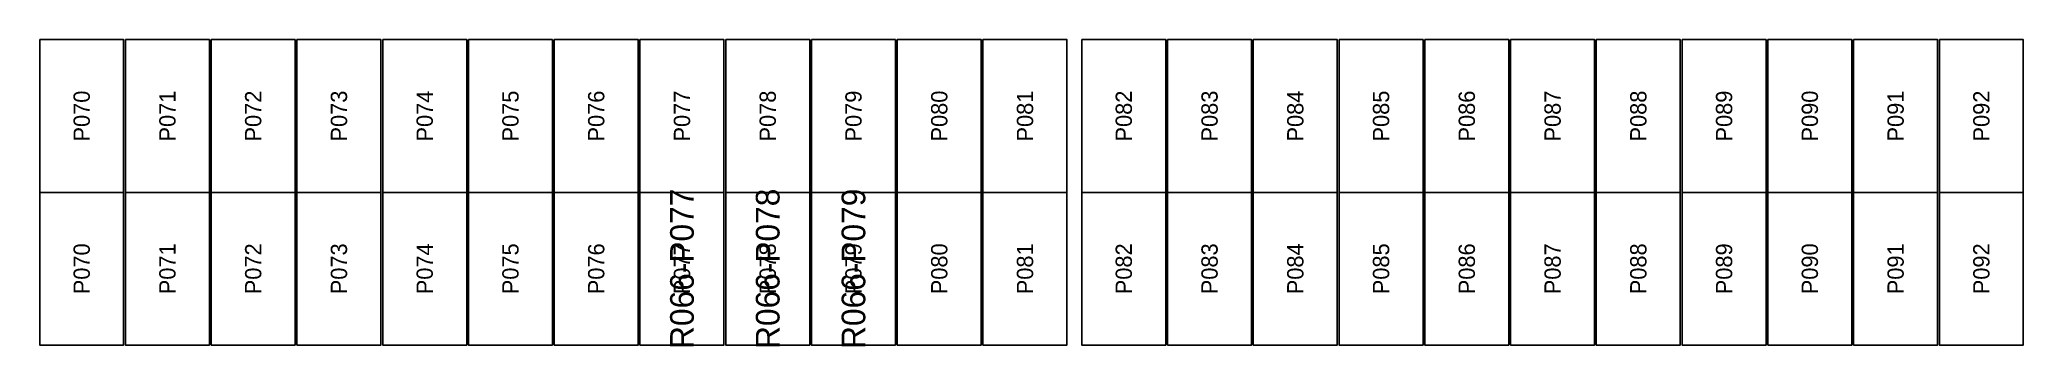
# Model space of a CAD drawing. Extents: x 296295 to 296770, y 651564 to 652121.
# Drawn here: x 296631.68 to 296658.46, y 651856.64 to 651860.78 of the extents above; entities that cross this region are included whole.
import ezdxf
from ezdxf.enums import TextEntityAlignment as Align

# ---------------------------------------------------------------- set-up
doc = ezdxf.new("R2010")
doc.units = 0

msp = doc.modelspace()

# ---------------------------------------------------------------- texts
at = {"layer": 'DEFECT_LABELS'}
for s, p in [('R066-P077', (296640.349, 651857.684)), ('R066-P078', (296641.507, 651857.684)), ('R066-P079', (296642.665, 651857.684))]:
    msp.add_text(s, height=0.32, rotation=90, dxfattribs=at).set_placement(p, align=Align.MIDDLE_CENTER)
at = {"layer": 'PANEL_POSITION'}
for s, p in [('P070', (296632.243, 651859.747)), ('P074', (296636.875, 651859.747)), ('P075', (296638.033, 651859.747)), ('P080', (296643.823, 651859.747)), ('P084', (296648.631, 651859.747)), ('P085', (296649.789, 651859.747)), ('P090', (296655.579, 651859.747)), ('P071', (296633.401, 651859.747)), ('P072', (296634.559, 651859.747)), ('P073', (296635.717, 651859.747)), ('P076', (296639.191, 651859.747)), ('P077', (296640.349, 651859.747)), ('P078', (296641.507, 651859.747)), ('P079', (296642.665, 651859.747)), ('P081', (296644.981, 651859.747)), ('P082', (296646.315, 651859.747)), ('P083', (296647.473, 651859.747)), ('P086', (296650.947, 651859.747)), ('P087', (296652.105, 651859.747)), ('P088', (296653.263, 651859.747)), ('P089', (296654.421, 651859.747)), ('P091', (296656.737, 651859.747)), ('P092', (296657.895, 651859.747)), ('P070', (296632.243, 651857.684)), ('P071', (296633.401, 651857.684)), ('P072', (296634.559, 651857.684)), ('P073', (296635.717, 651857.684)), ('P074', (296636.875, 651857.684)), ('P075', (296638.033, 651857.684)), ('P076', (296639.191, 651857.684)), ('P077', (296640.349, 651857.684)), ('P078', (296641.507, 651857.684)), ('P079', (296642.665, 651857.684)), ('P080', (296643.823, 651857.684)), ('P081', (296644.981, 651857.684)), ('P082', (296646.315, 651857.684)), ('P083', (296647.473, 651857.684)), ('P084', (296648.631, 651857.684)), ('P085', (296649.789, 651857.684)), ('P086', (296650.947, 651857.684)), ('P087', (296652.105, 651857.684)), ('P088', (296653.263, 651857.684)), ('P089', (296654.421, 651857.684)), ('P090', (296655.579, 651857.684)), ('P091', (296656.737, 651857.684)), ('P092', (296657.895, 651857.684))]:
    msp.add_text(s, height=0.22, rotation=90, dxfattribs=at).set_placement(p, align=Align.MIDDLE_CENTER)

# ---------------------------------------------------------------- linework, layer by layer
at = {"layer": 'DEFECTIVE_PANELS'}
for points in [[(296639.782, 651858.716), (296640.916, 651858.716), (296640.916, 651856.653), (296639.782, 651856.653)], [(296640.94, 651858.716), (296642.074, 651858.716), (296642.074, 651856.653), (296640.94, 651856.653)], [(296642.098, 651858.716), (296643.232, 651858.716), (296643.232, 651856.653), (296642.098, 651856.653)]]:
    msp.add_lwpolyline(points, close=True, dxfattribs=at)
at = {"layer": 'PANELS_MASTER'}
for points in [[(296631.676, 651860.779), (296632.81, 651860.779), (296632.81, 651858.716), (296631.676, 651858.716)], [(296632.834, 651860.779), (296633.968, 651860.779), (296633.968, 651858.716), (296632.834, 651858.716)], [(296633.992, 651860.779), (296635.126, 651860.779), (296635.126, 651858.716), (296633.992, 651858.716)], [(296635.15, 651860.779), (296636.284, 651860.779), (296636.284, 651858.716), (296635.15, 651858.716)], [(296636.308, 651860.779), (296637.442, 651860.779), (296637.442, 651858.716), (296636.308, 651858.716)], [(296637.466, 651860.779), (296638.6, 651860.779), (296638.6, 651858.716), (296637.466, 651858.716)], [(296638.624, 651860.779), (296639.758, 651860.779), (296639.758, 651858.716), (296638.624, 651858.716)], [(296639.782, 651860.779), (296640.916, 651860.779), (296640.916, 651858.716), (296639.782, 651858.716)], [(296640.94, 651860.779), (296642.074, 651860.779), (296642.074, 651858.716), (296640.94, 651858.716)], [(296642.098, 651860.779), (296643.232, 651860.779), (296643.232, 651858.716), (296642.098, 651858.716)], [(296643.256, 651860.779), (296644.39, 651860.779), (296644.39, 651858.716), (296643.256, 651858.716)], [(296644.414, 651860.779), (296645.548, 651860.779), (296645.548, 651858.716), (296644.414, 651858.716)], [(296645.748, 651860.779), (296646.882, 651860.779), (296646.882, 651858.716), (296645.748, 651858.716)], [(296646.906, 651860.779), (296648.04, 651860.779), (296648.04, 651858.716), (296646.906, 651858.716)], [(296648.064, 651860.779), (296649.198, 651860.779), (296649.198, 651858.716), (296648.064, 651858.716)], [(296649.222, 651860.779), (296650.356, 651860.779), (296650.356, 651858.716), (296649.222, 651858.716)], [(296650.38, 651860.779), (296651.514, 651860.779), (296651.514, 651858.716), (296650.38, 651858.716)], [(296651.538, 651860.779), (296652.672, 651860.779), (296652.672, 651858.716), (296651.538, 651858.716)], [(296652.696, 651860.779), (296653.83, 651860.779), (296653.83, 651858.716), (296652.696, 651858.716)], [(296653.854, 651860.779), (296654.988, 651860.779), (296654.988, 651858.716), (296653.854, 651858.716)], [(296655.012, 651860.779), (296656.146, 651860.779), (296656.146, 651858.716), (296655.012, 651858.716)], [(296656.17, 651860.779), (296657.304, 651860.779), (296657.304, 651858.716), (296656.17, 651858.716)], [(296657.328, 651860.779), (296658.462, 651860.779), (296658.462, 651858.716), (296657.328, 651858.716)], [(296631.676, 651858.716), (296632.81, 651858.716), (296632.81, 651856.653), (296631.676, 651856.653)], [(296632.834, 651858.716), (296633.968, 651858.716), (296633.968, 651856.653), (296632.834, 651856.653)], [(296633.992, 651858.716), (296635.126, 651858.716), (296635.126, 651856.653), (296633.992, 651856.653)], [(296635.15, 651858.716), (296636.284, 651858.716), (296636.284, 651856.653), (296635.15, 651856.653)], [(296636.308, 651858.716), (296637.442, 651858.716), (296637.442, 651856.653), (296636.308, 651856.653)], [(296637.466, 651858.716), (296638.6, 651858.716), (296638.6, 651856.653), (296637.466, 651856.653)], [(296638.624, 651858.716), (296639.758, 651858.716), (296639.758, 651856.653), (296638.624, 651856.653)], [(296643.256, 651858.716), (296644.39, 651858.716), (296644.39, 651856.653), (296643.256, 651856.653)], [(296644.414, 651858.716), (296645.548, 651858.716), (296645.548, 651856.653), (296644.414, 651856.653)], [(296645.748, 651858.716), (296646.882, 651858.716), (296646.882, 651856.653), (296645.748, 651856.653)], [(296646.906, 651858.716), (296648.04, 651858.716), (296648.04, 651856.653), (296646.906, 651856.653)], [(296648.064, 651858.716), (296649.198, 651858.716), (296649.198, 651856.653), (296648.064, 651856.653)], [(296649.222, 651858.716), (296650.356, 651858.716), (296650.356, 651856.653), (296649.222, 651856.653)], [(296650.38, 651858.716), (296651.514, 651858.716), (296651.514, 651856.653), (296650.38, 651856.653)], [(296651.538, 651858.716), (296652.672, 651858.716), (296652.672, 651856.653), (296651.538, 651856.653)], [(296652.696, 651858.716), (296653.83, 651858.716), (296653.83, 651856.653), (296652.696, 651856.653)], [(296653.854, 651858.716), (296654.988, 651858.716), (296654.988, 651856.653), (296653.854, 651856.653)], [(296655.012, 651858.716), (296656.146, 651858.716), (296656.146, 651856.653), (296655.012, 651856.653)], [(296656.17, 651858.716), (296657.304, 651858.716), (296657.304, 651856.653), (296656.17, 651856.653)], [(296657.328, 651858.716), (296658.462, 651858.716), (296658.462, 651856.653), (296657.328, 651856.653)]]:
    msp.add_lwpolyline(points, close=True, dxfattribs=at)

msp.set_redraw_order([(e.dxf.handle, doc.entitydb.next_handle()) for e in msp.query("TEXT MTEXT ATTDEF DIMENSION ARC_DIMENSION")])  # texts and dimensions are drawn at this point

doc.saveas('drawing.dxf')
